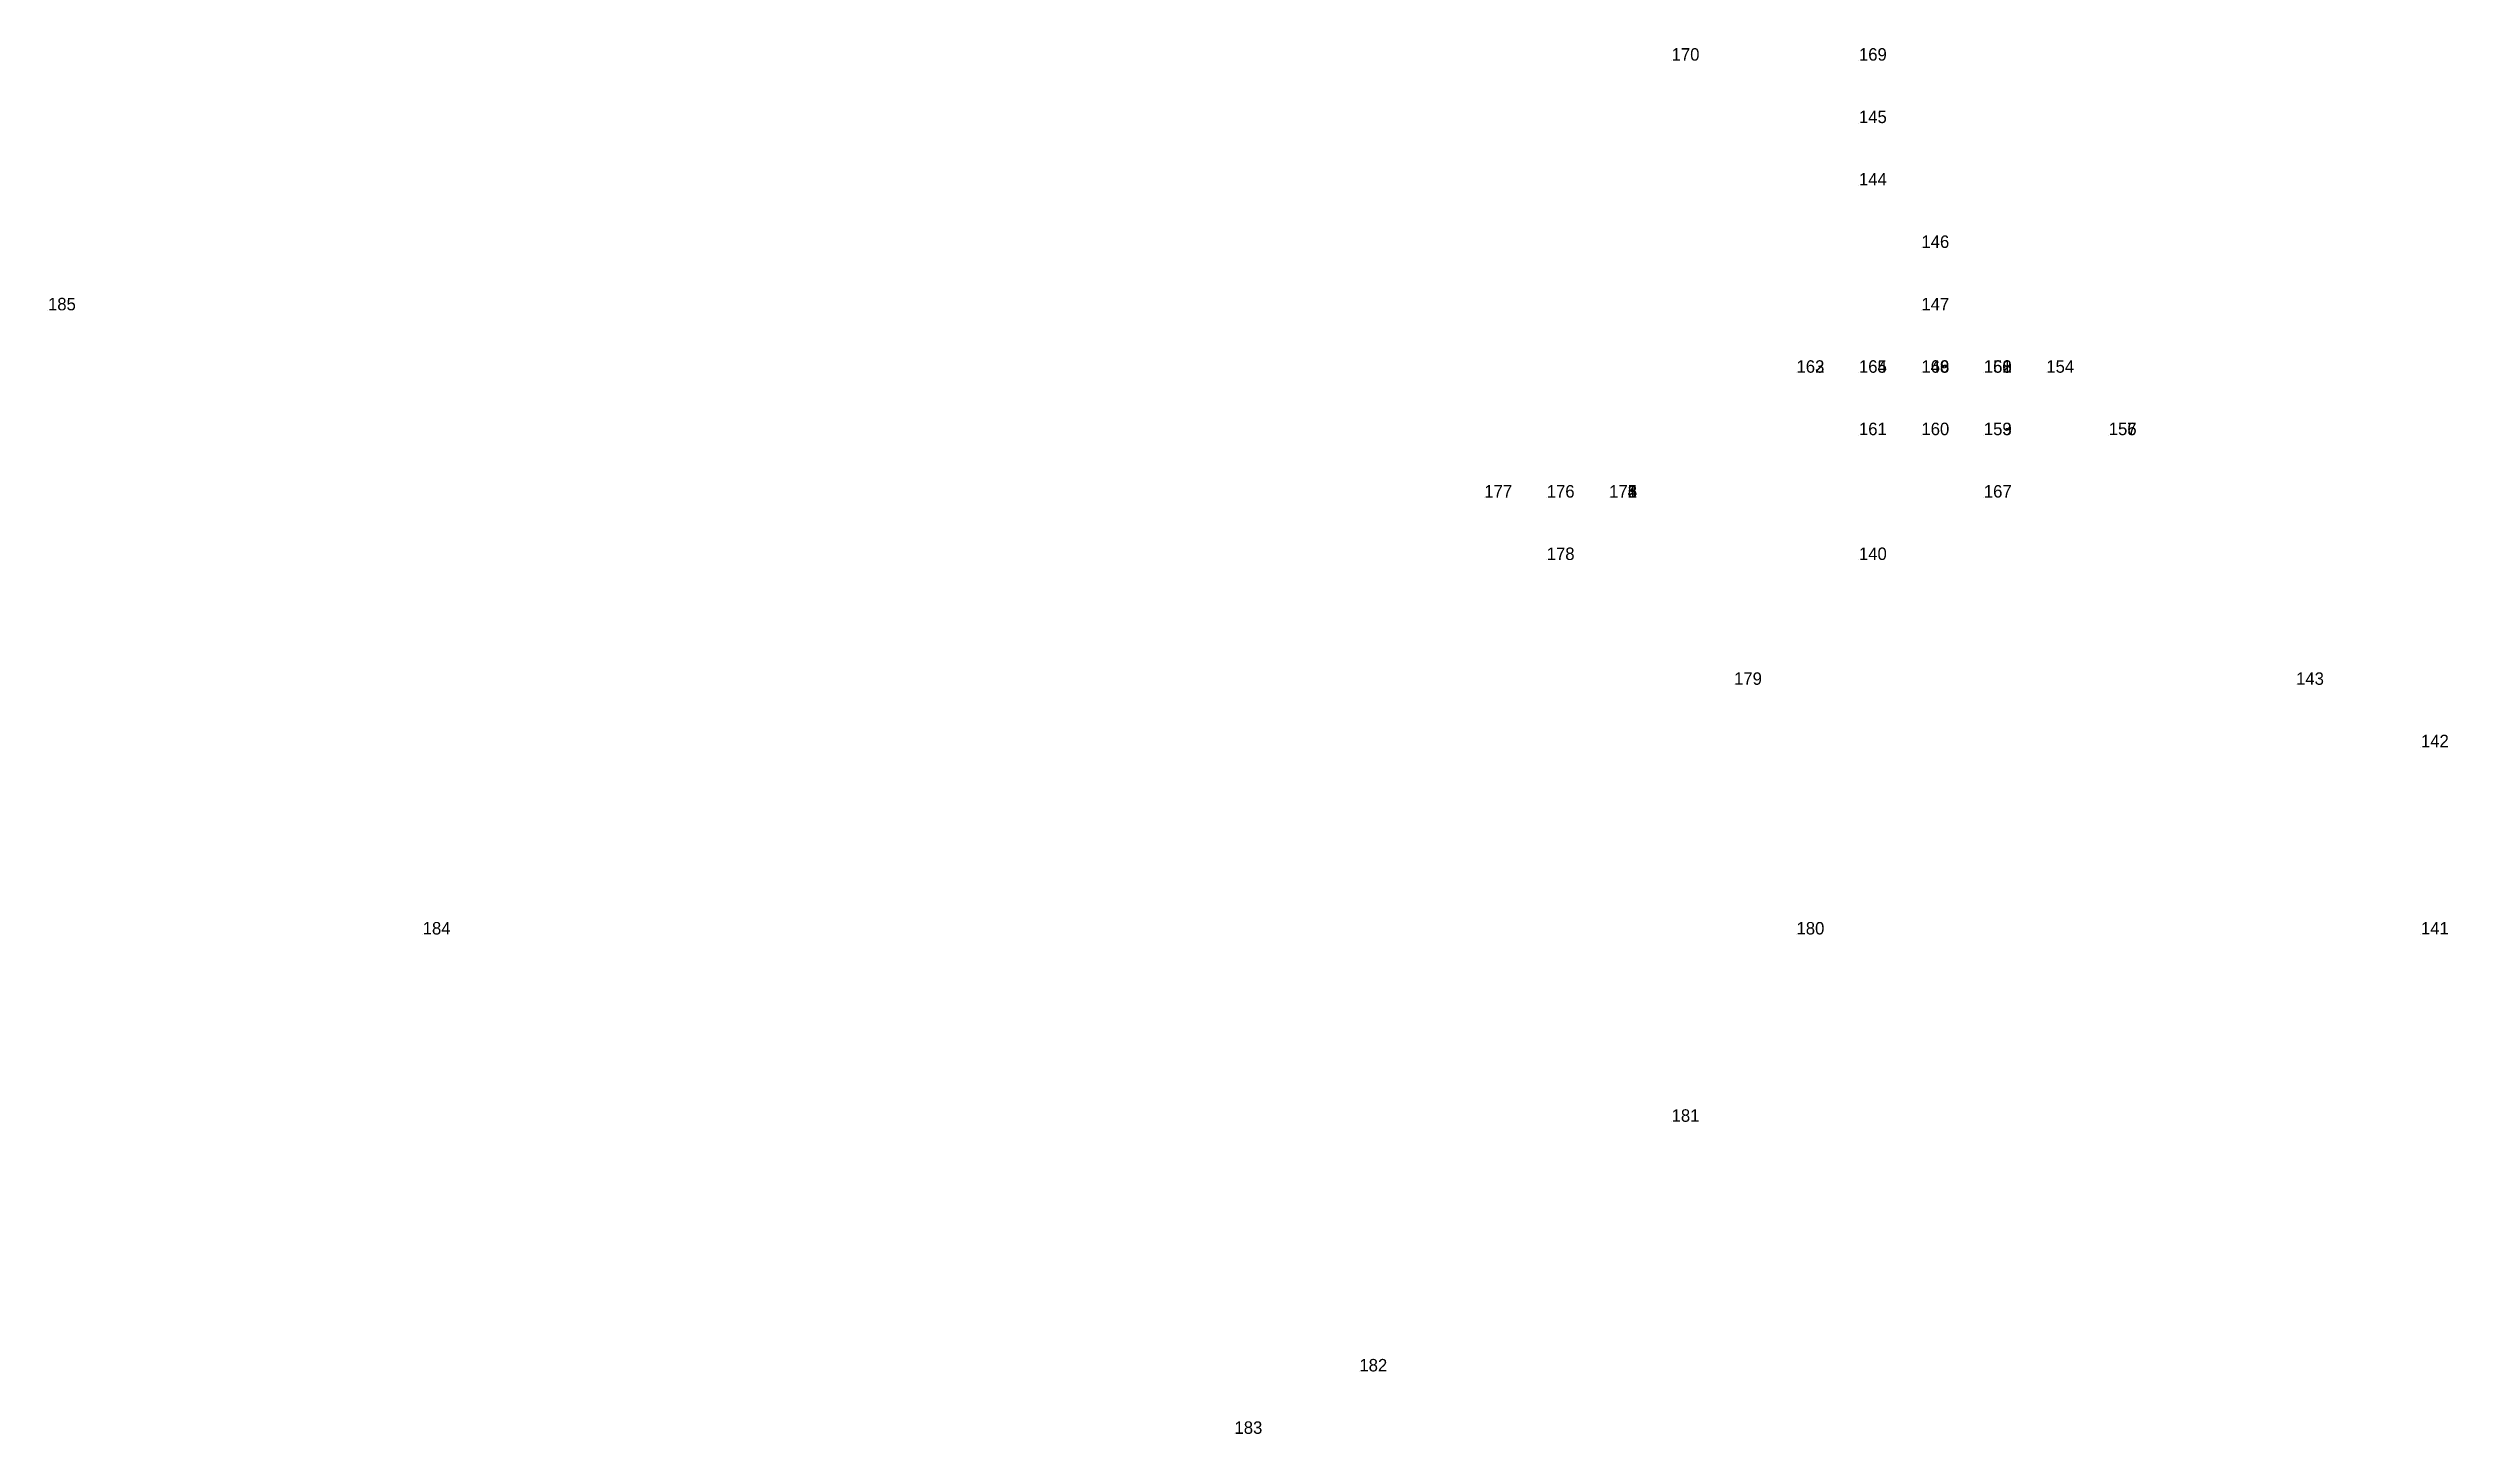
# Model space of a CAD drawing. Extents: x 535182 to 560328, y 1820963 to 1852759.
# Drawn here: x 548396 to 548434.43, y 1844255 to 1844277.2 of the extents above; entities that cross this region are included whole.
import ezdxf

# ---------------------------------------------------------------- set-up
doc = ezdxf.new("R2010")
doc.units = 0
doc.layers.add('Level 12', color=7, linetype='Continuous')
doc.layers.add('Level 7', color=7, linetype='Continuous')

msp = doc.modelspace()

# ---------------------------------------------------------------- texts
at = {"layer": 'Level 12'}
for s, p in [('170', (548422, 1844277)), ('169', (548425, 1844277)), ('145', (548425, 1844276)), ('144', (548425, 1844275)), ('146', (548426, 1844274)), ('185', (548396, 1844273)), ('147', (548426, 1844273)), ('162', (548424, 1844272)), ('163', (548424, 1844272)), ('164', (548425, 1844272)), ('165', (548425, 1844272)), ('148', (548426, 1844272)), ('149', (548426, 1844272)), ('166', (548426, 1844272)), ('150', (548427, 1844272)), ('152', (548427, 1844272)), ('158', (548427, 1844272)), ('168', (548427, 1844272)), ('151', (548427, 1844272)), ('154', (548428, 1844272)), ('161', (548425, 1844271)), ('160', (548426, 1844271)), ('153', (548427, 1844271)), ('159', (548427, 1844271)), ('156', (548429, 1844271)), ('155', (548429, 1844271)), ('157', (548429, 1844271)), ('177', (548419, 1844270)), ('176', (548420, 1844270)), ('172', (548421, 1844270)), ('173', (548421, 1844270)), ('171', (548421, 1844270)), ('174', (548421, 1844270)), ('175', (548421, 1844270)), ('167', (548427, 1844270)), ('178', (548420, 1844269)), ('140', (548425, 1844269)), ('179', (548423, 1844267)), ('143', (548432, 1844267)), ('142', (548434, 1844266)), ('184', (548402, 1844263)), ('180', (548424, 1844263)), ('141', (548434, 1844263)), ('181', (548422, 1844260)), ('182', (548417, 1844256)), ('183', (548415, 1844255))]:
    msp.add_text(s, height=0.2, dxfattribs=at).set_placement(p)

# ---------------------------------------------------------------- linework, layer by layer
at = {"layer": 'Level 7'}
for p, q in [((548422, 1844277), (548422, 1844277)), ((548425, 1844277), (548425, 1844277)), ((548425, 1844276), (548425, 1844276)), ((548425, 1844275), (548425, 1844275)), ((548426, 1844274), (548426, 1844274)), ((548396, 1844273), (548396, 1844273)), ((548426, 1844273), (548426, 1844273)), ((548424, 1844272), (548424, 1844272)), ((548424, 1844272), (548424, 1844272)), ((548425, 1844272), (548425, 1844272)), ((548425, 1844272), (548425, 1844272)), ((548426, 1844272), (548426, 1844272)), ((548426, 1844272), (548426, 1844272)), ((548426, 1844272), (548426, 1844272)), ((548427, 1844272), (548427, 1844272)), ((548427, 1844272), (548427, 1844272)), ((548427, 1844272), (548427, 1844272)), ((548427, 1844272), (548427, 1844272)), ((548427, 1844272), (548427, 1844272)), ((548428, 1844272), (548428, 1844272)), ((548425, 1844271), (548425, 1844271)), ((548426, 1844271), (548426, 1844271)), ((548427, 1844271), (548427, 1844271)), ((548427, 1844271), (548427, 1844271)), ((548429, 1844271), (548429, 1844271)), ((548429, 1844271), (548429, 1844271)), ((548429, 1844271), (548429, 1844271)), ((548419, 1844270), (548419, 1844270)), ((548420, 1844270), (548420, 1844270)), ((548421, 1844270), (548421, 1844270)), ((548421, 1844270), (548421, 1844270)), ((548421, 1844270), (548421, 1844270)), ((548421, 1844270), (548421, 1844270)), ((548421, 1844270), (548421, 1844270)), ((548427, 1844270), (548427, 1844270)), ((548420, 1844269), (548420, 1844269)), ((548425, 1844269), (548425, 1844269)), ((548423, 1844267), (548423, 1844267)), ((548432, 1844267), (548432, 1844267)), ((548434, 1844266), (548434, 1844266)), ((548402, 1844263), (548402, 1844263)), ((548424, 1844263), (548424, 1844263)), ((548434, 1844263), (548434, 1844263)), ((548422, 1844260), (548422, 1844260)), ((548417, 1844256), (548417, 1844256)), ((548415, 1844255), (548415, 1844255))]:
    msp.add_line(p, q, dxfattribs=at)

msp.set_redraw_order([(e.dxf.handle, doc.entitydb.next_handle()) for e in msp.query("TEXT MTEXT ATTDEF DIMENSION ARC_DIMENSION")])  # texts and dimensions are drawn at this point

doc.saveas('drawing.dxf')
